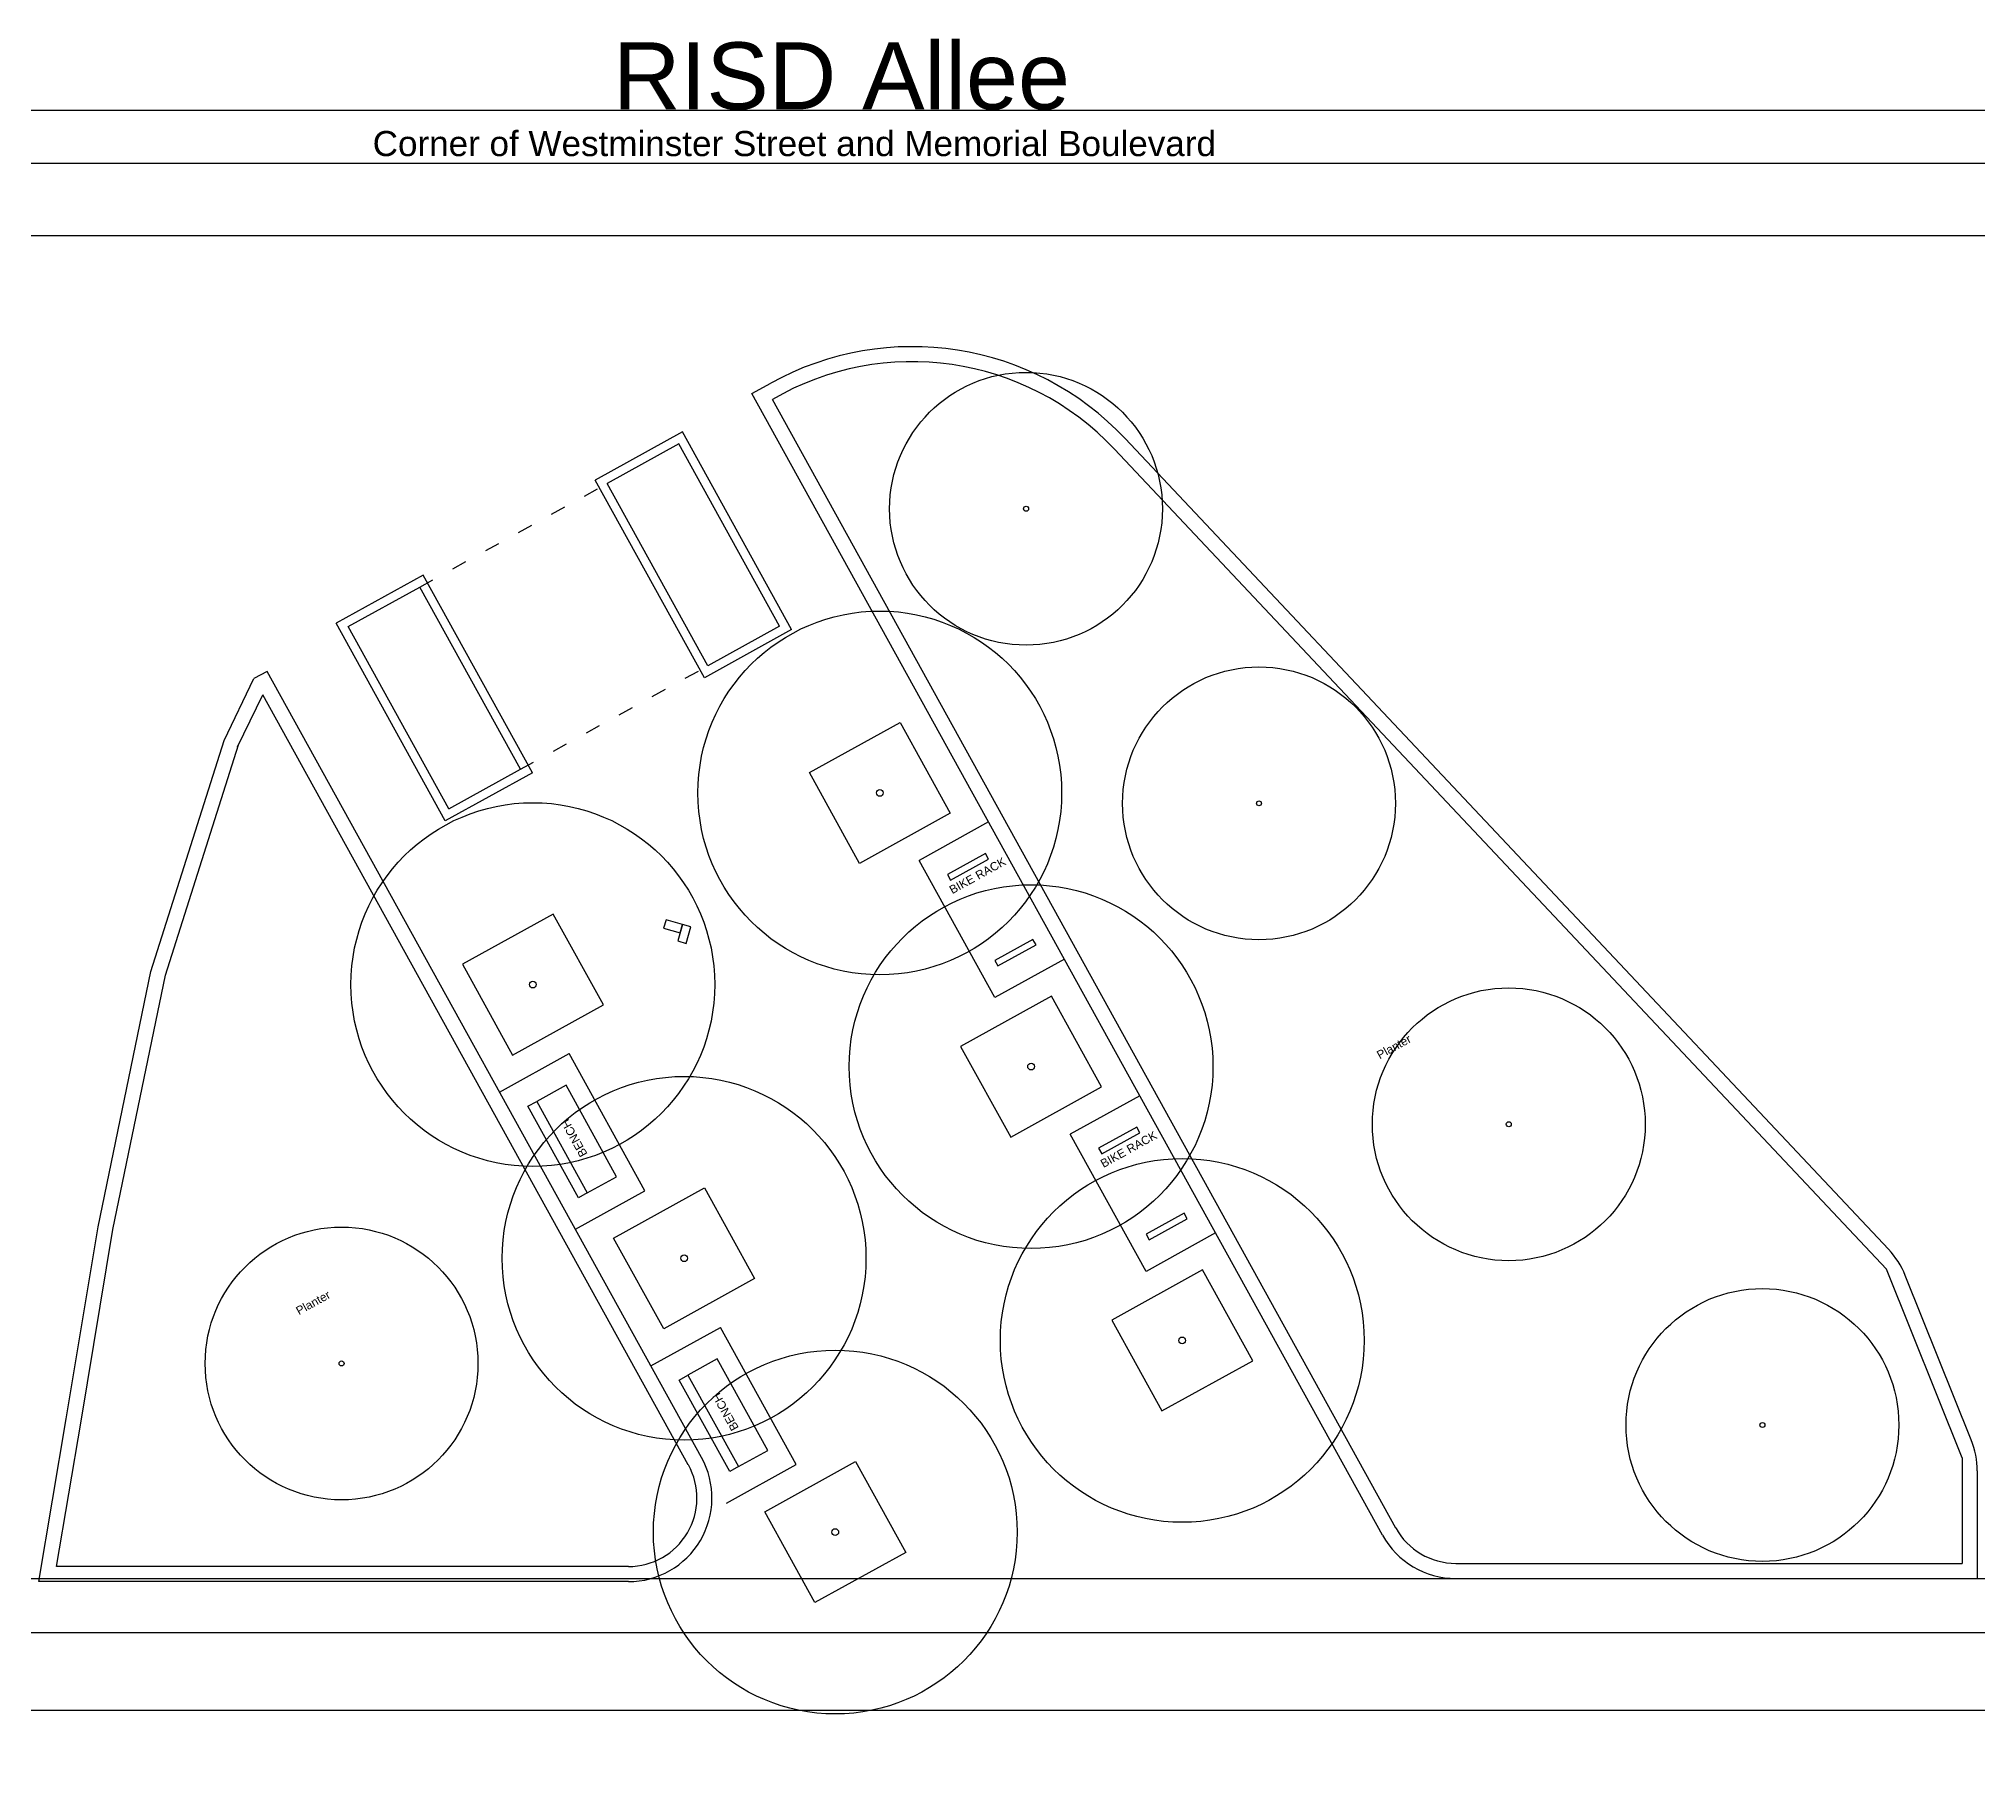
# Model space of a CAD drawing. Extents: x 4 to 262, y -261 to 351.
# Drawn here: x 46.42 to 69.6, y -138.99 to -118.18 of the extents above; entities that cross this region are included whole.
import ezdxf

# ---------------------------------------------------------------- set-up
doc = ezdxf.new("R2010")
doc.units = 0
doc.header["$LTSCALE"] = 0.1
doc.header["$MEASUREMENT"] = 0
doc.linetypes.add('ACAD_ISO03W100', pattern=[30, 12, -18])
doc.layers.get('0').update_dxf_attribs({"color": 102})
for name, color, linetype in [('Above', 2, 'Continuous'), ('Details', 9, 'Continuous'), ('Edge', 1, 'Continuous'), ('Hatch and Paving', 252, 'Continuous'), ('HIDDEN', 204, 'Continuous'), ('Poche', 6, 'Continuous'), ('Text', 7, 'Continuous'), ('Trees', 3, 'Continuous')]:
    doc.layers.add(name, color=color, linetype=linetype)
doc.styles.get("Standard").update_dxf_attribs({"font": 'Arial.ttf'})

msp = doc.modelspace()

# ---------------------------------------------------------------- texts
at = {"layer": 'Text', "attachment_point": 1}
for s, width, insert, char_height in [('\\pi4.2562;RISD Allee', 13.77292, (49.029, -118.224), 0.8), ('\\pi1.3826;Corner of Westminster Street and Memorial Boulevard', 12.78844, (49.029, -119.284), 0.3)]:
    msp.add_mtext_dynamic_manual_height_columns(s, width=width, gutter_width=1, heights=[0], dxfattribs=dict(at, insert=insert, char_height=char_height))
at = {"layer": 'Text', "char_height": 0.1, "attachment_point": 1}
for s, insert, rotation in [('BIKE RACK', (57.294, -128.324), 28.9183), ('Planter', (62.406, -130.299), 28.9183), ('BENCH', (52.896, -131.566), 118.9183), ('BIKE RACK', (59.102, -131.598), 28.9183), ('Planter', (49.481, -133.358), 28.9183), ('BENCH', (54.705, -134.84), 118.9183)]:
    msp.add_mtext_dynamic_manual_height_columns(s, width=0.8281, gutter_width=1, heights=[0], dxfattribs=dict(at, insert=insert, rotation=rotation))

# ---------------------------------------------------------------- blocks, each defined once
blk = doc.blocks.new('Tree 1')
for radius in [2.175, 0.04]:
    blk.add_circle((19.781, 19.848), radius)

# ---------------------------------------------------------------- linework, layer by layer
at = {"layer": 'Above', "linetype": 'ACAD_ISO03W100', "ltscale": 0.15}
for p, q in [((50.975, -124.737), (53.216, -123.499)), ((52.179, -126.917), (54.42, -125.679))]:
    msp.add_line(p, q, dxfattribs=at)
at = {"layer": 'Details'}
for p, q in [((57.776, -127.546), (56.945, -128.006)), ((57.851, -129.647), (56.945, -128.006)), ((58.683, -129.187), (57.851, -129.647)), ((51.929, -130.776), (52.761, -130.317)), ((53.667, -131.958), (52.761, -130.317)), ((59.585, -130.82), (58.753, -131.279)), ((59.66, -132.921), (58.753, -131.279)), ((52.836, -132.418), (53.667, -131.958)), ((60.491, -132.461), (59.66, -132.921)), ((53.738, -134.05), (54.569, -133.591)), ((55.476, -135.232), (54.569, -133.591)), ((54.644, -135.691), (55.476, -135.232))]:
    msp.add_line(p, q, dxfattribs=at)
for points in [[(57.319, -127.442), (56.233, -128.042), (55.634, -126.956), (56.719, -126.357)], [(52.084, -130.334), (53.17, -129.734), (52.57, -128.649), (51.485, -129.248)], [(58.528, -129.63), (57.442, -130.23), (58.042, -131.315), (59.127, -130.716)], [(53.293, -132.522), (54.379, -131.922), (54.978, -133.008), (53.893, -133.607)], [(60.336, -132.904), (59.251, -133.504), (59.85, -134.589), (60.936, -133.989)], [(55.102, -135.796), (56.187, -135.196), (56.787, -136.281), (55.701, -136.881)]]:
    msp.add_lwpolyline(points, close=True, dxfattribs=at)
at = {"layer": 'Edge'}
for p, q in [((54.946, -122.424), (55.171, -122.299)), ((62.489, -136.077), (54.946, -122.424)), ((62.646, -135.99), (55.191, -122.495)), ((54.115, -122.883), (53.073, -123.458)), ((55.42, -125.246), (54.115, -122.883)), ((68.514, -132.893), (59.281, -123.087)), ((68.539, -132.657), (59.412, -122.963)), ((54.379, -125.822), (53.073, -123.458)), ((51.016, -124.595), (49.974, -125.17)), ((52.322, -126.958), (51.016, -124.595)), ((51.28, -127.533), (49.974, -125.17)), ((55.42, -125.246), (54.379, -125.822)), ((48.635, -126.572), (48.992, -125.833)), ((49.15, -125.746), (48.992, -125.833)), ((54.344, -135.148), (49.15, -125.746)), ((48.797, -126.65), (49.099, -126.026)), ((54.186, -135.235), (49.099, -126.026)), ((52.322, -126.958), (51.28, -127.533)), ((69.419, -135.15), (68.514, -132.893)), ((69.528, -134.936), (68.739, -132.97)), ((69.419, -135.15), (69.419, -136.413)), ((69.599, -135.308), (69.599, -136.593)), ((63.364, -136.413), (69.419, -136.413)), ((63.364, -136.593), (69.599, -136.593))]:
    msp.add_line(p, q, dxfattribs=at)
msp.add_xline((7.603, -120.534), (1, 0), dxfattribs=at)
for points in [[(53.469, -136.631), (46.419, -136.631), (46.747, -134.684), (47.129, -132.388), (47.759, -129.334), (48.635, -126.572)], [(53.469, -136.451), (46.632, -136.451), (46.925, -134.714), (47.306, -132.421), (47.933, -129.379), (48.807, -126.626)]]:
    msp.add_lwpolyline(points, dxfattribs=at)
for points in [[(57.321, -128.243), (57.776, -127.991), (57.739, -127.924), (57.284, -128.175)], [(57.888, -129.269), (58.344, -129.018), (58.306, -128.951), (57.851, -129.202)], [(52.373, -130.888), (52.978, -131.982), (53.328, -131.789), (52.724, -130.695)], [(52.373, -130.888), (52.978, -131.982), (52.873, -132.04), (52.268, -130.946)], [(59.13, -131.516), (59.585, -131.265), (59.548, -131.197), (59.092, -131.449)], [(59.697, -132.543), (60.152, -132.292), (60.115, -132.224), (59.66, -132.476)], [(54.182, -134.162), (54.786, -135.256), (55.137, -135.062), (54.532, -133.968)], [(54.182, -134.162), (54.786, -135.256), (54.681, -135.314), (54.077, -134.22)]]:
    msp.add_lwpolyline(points, close=True, dxfattribs=at)
for centre, radius, start, end in [((56.864, -125.363), 3.5, 43.2754, 118.9183), ((56.864, -125.363), 3.32, 43.2754, 120.2522), ((67.811, -133.342), 1, 21.8639, 43.2754), ((68.599, -135.308), 1, 0, 21.8639), ((53.469, -135.631), 1, 270, 28.9183), ((53.469, -135.631), 0.82, 270, 28.9183), ((63.364, -135.593), 0.82, 208.9183, 270), ((63.364, -135.593), 1, 208.9183, 270)]:
    msp.add_arc(centre, radius, start, end, dxfattribs=at)
at = {"layer": 'Hatch and Paving'}
for points in [[(54.117, -128.773), (53.92, -128.716), (53.891, -128.817), (54.088, -128.874)], [(54.161, -128.999), (54.218, -128.802), (54.117, -128.773), (54.06, -128.97)]]:
    msp.add_lwpolyline(points, close=True, dxfattribs=at)
at = {"layer": 'HIDDEN'}
for p in [(48.765, -119.034), (48.765, -119.67), (14.396, -136.593), (85.106, -137.24), (85.106, -138.169)]:
    msp.add_xline(p, (1, 0), dxfattribs=at)
at = {"layer": 'Poche'}
for p, q in [((54.073, -123.026), (53.216, -123.499)), ((55.278, -125.205), (54.073, -123.026)), ((54.42, -125.679), (53.216, -123.499)), ((50.117, -125.211), (50.975, -124.737)), ((52.179, -126.917), (50.975, -124.737)), ((51.321, -127.391), (50.117, -125.211)), ((55.278, -125.205), (54.42, -125.679)), ((51.321, -127.391), (52.179, -126.917)), ((51.898, -130.721), (51.898, -130.721))]:
    msp.add_line(p, q, dxfattribs=at)

# ---------------------------------------------------------------- block references
at = {"layer": 'Trees', "xscale": 0.75, "yscale": 0.75, "zscale": 0.75, "rotation": 28.91829093466838}
for p in [(52.437, -144.005), (55.223, -147.528), (58.21, -151.366), (44.252, -154.226), (61.243, -154.962)]:
    msp.add_blockref('Tree 1', p, dxfattribs=at)
at = {"layer": 'Trees', "rotation": 28.91829093466838}
for p in [(48.759, -154.138), (44.61, -156.43), (50.568, -157.411), (46.419, -159.703), (52.376, -160.685), (48.227, -162.977)]:
    msp.add_blockref('Tree 1', p, dxfattribs=at)

msp.set_redraw_order([(e.dxf.handle, doc.entitydb.next_handle()) for e in msp.query("TEXT MTEXT ATTDEF DIMENSION ARC_DIMENSION")])  # texts and dimensions are drawn at this point

doc.saveas('drawing.dxf')
